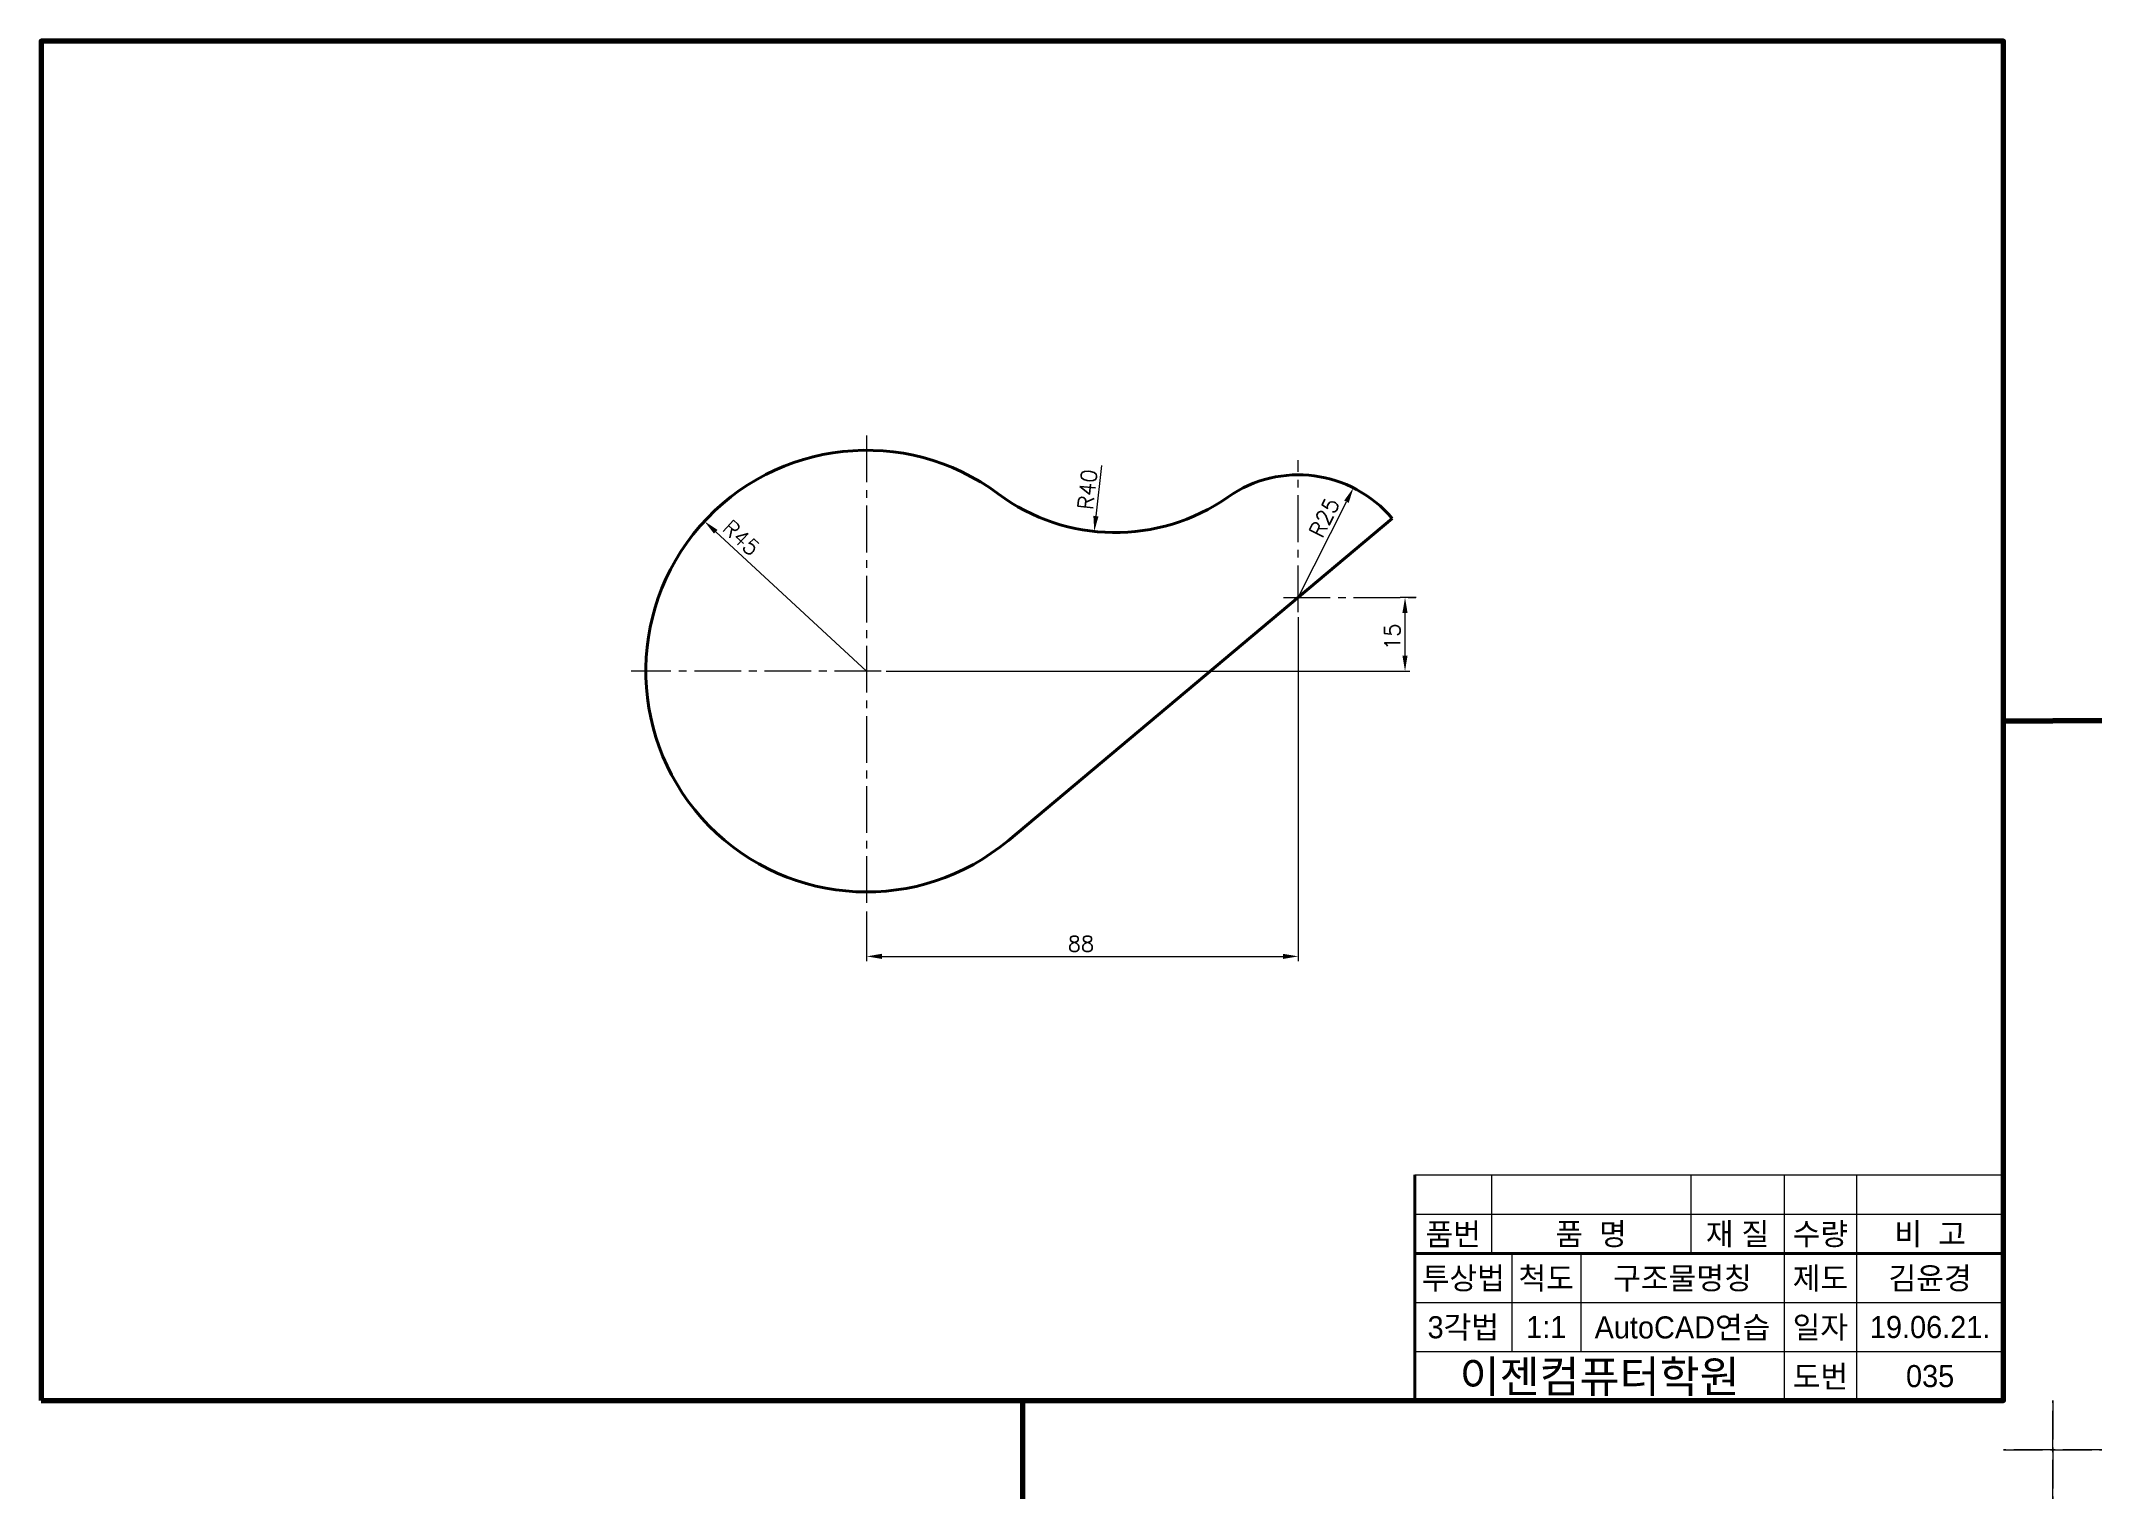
# Model space of a CAD drawing. Header units: millimetres. Extents: x 0 to 4210, y 0 to 2980.
# Drawn here: x 1690 to 2110, y 881 to 1178 of the extents above; entities that cross this region are included whole.
import ezdxf
from ezdxf.enums import TextEntityAlignment as Align

# ---------------------------------------------------------------- set-up
doc = ezdxf.new("R2010")
doc.units = ezdxf.units.MM
doc.linetypes.add('CENTER2', pattern=[28.575, 19.05, -3.175, 3.175, -3.175])
doc.linetypes.add('PHANTOM2', pattern=[31.75, 15.875, -3.175, 3.175, -3.175, 3.175, -3.175])
for name, color, linetype, lineweight in [('가는선', 1, 'Continuous', 13), ('구분선', 1, 'PHANTOM2', 13), ('문자', 2, 'Continuous', 20), ('외곽선', 4, 'Continuous', 70), ('외형선', 3, 'Continuous', 40), ('중심선', 1, 'CENTER2', 13), ('치수선', 1, 'Continuous', 13)]:
    doc.layers.add(name, color=color, linetype=linetype, lineweight=lineweight)
doc.styles.get("Standard").update_dxf_attribs({"font": 'romans.shx'})
doc.styles.add('한글', font='')
doc.styles.get('한글').set_extended_font_data('Gulim')

msp = doc.modelspace()

# ---------------------------------------------------------------- texts
at = {"layer": '문자', "ltscale": 0.5}
for s, rotation, p in [('R40', 83.8494, (1904.37, 1082.4)), ('R25', 63.3212, (1951.09, 1076.55)), ('R45', 317.2739, (1828.58, 1078.47)), ('15', 90, (1966.98, 1053.92))]:
    msp.add_text(s, height=3.15, rotation=rotation, dxfattribs=at).set_placement(p)
at = {"layer": '문자', "color": 2}
msp.add_text('88', height=3.15, dxfattribs=at).set_placement((1899.23, 992.52))
at = {"layer": '문자', "ltscale": 0.5, "style": '한글'}
for s, height, p in [('품번', 4.5, (1977.79, 935)), ('품  명', 4.5, (2005.9, 935)), ('재 질', 4.5, (2035.75, 935)), ('수량', 4.5, (2052.64, 935)), ('비  고', 4.5, (2075.01, 935)), ('투상법', 4.5, (1979.86, 926)), ('척도', 4.5, (1996.76, 926)), ('구조물명칭', 4.5, (2024.54, 926)), ('제도', 4.5, (2052.64, 926)), ('김윤경', 4.5, (2075.01, 926)), ('3각법', 4.5, (1979.86, 916)), ('1:1', 4.5, (1996.76, 916)), ('AutoCAD연습', 4.5, (2024.54, 916)), ('일자', 4.5, (2052.64, 916)), ('19.06.21.', 4.5, (2075.01, 916)), ('이젠컴퓨터학원', 6.5, (2007.64, 906)), ('도번', 4.5, (2052.64, 906)), ('035', 4.5, (2075.01, 906))]:
    msp.add_text(s, height=height, dxfattribs=at).set_placement(p, align=Align.MIDDLE)

# ---------------------------------------------------------------- linework, layer by layer
at = {"layer": '가는선', "ltscale": 0.5}
for p, q in [((1970, 947), (2090, 947)), ((1985.58, 947), (1985.58, 931)), ((2026.22, 947), (2026.22, 931)), ((2045.27, 947), (2045.27, 901)), ((2060.01, 947), (2060.01, 901)), ((1970, 939), (2090, 939)), ((1989.73, 931), (1989.73, 911)), ((2003.8, 931), (2003.8, 911)), ((1970, 921), (2090, 921)), ((1970, 911), (2090, 911))]:
    msp.add_line(p, q, dxfattribs=at)
at = {"layer": '구분선', "ltscale": 0.5}
for points in [[(2090, 891), (2100, 891), (2100, 901)], [(2090, 891), (2100, 891), (2100, 901)], [(2100, 901), (2100, 891), (2110, 891)], [(2100, 901), (2100, 891), (2110, 891)], [(2100, 901), (2100, 891), (2110, 891)], [(2100, 901), (2100, 891), (2110, 891)], [(2100, 881), (2100, 891), (2090, 891)], [(2110, 891), (2100, 891), (2100, 881)], [(2110, 891), (2100, 891), (2100, 881)]]:
    msp.add_lwpolyline(points, dxfattribs=at)
at = {"layer": '외곽선', "ltscale": 0.5}
for p, q in [((2090, 1039.5), (2100, 1039.5)), ((2110, 1039.5), (2100, 1039.5)), ((2110, 1039.5), (2100, 1039.5)), ((2090, 901), (2090, 947)), ((1890, 901), (1890, 891)), ((1890, 901), (1890, 891)), ((1890, 891), (1890, 881))]:
    msp.add_line(p, q, dxfattribs=at)
msp.add_lwpolyline([(1690, 901), (2090, 901), (2090, 1178), (1690, 1178)], close=True, dxfattribs=at)
at = {"layer": '외형선', "ltscale": 0.5}
for p, q in [((1965.39, 1080.72), (1887.13, 1015.16)), ((1970, 947), (1970, 939)), ((1970, 939), (1970, 931)), ((1970, 931), (2090, 931)), ((1970, 931), (1970, 911)), ((1970, 911), (1970, 901))]:
    msp.add_line(p, q, dxfattribs=at)
for centre, radius, start, end in [((1858.23, 1049.65), 45, 53.3875, 309.9581), ((1946.23, 1064.65), 25, 40, 125.0253), ((1908.93, 1117.88), 40, 233.3875, 305.0253)]:
    msp.add_arc(centre, radius, start, end, dxfattribs=at)
at = {"layer": '중심선', "ltscale": 0.5}
for p, q in [((1858.23, 1097.65), (1858.23, 1001.65)), ((1946.23, 1061.67), (1946.23, 1092.65)), ((1943.21, 1064.65), (1971.23, 1064.65)), ((1861.23, 1049.65), (1810.23, 1049.65))]:
    msp.add_line(p, q, dxfattribs=at)
at = {"layer": '치수선', "ltscale": 0.5}
for p, q in [((1906.09, 1091.58), (1904.98, 1081.24)), ((1946.21, 1064.65), (1956.04, 1084.17)), ((1858.23, 1049.65), (1827.49, 1078.04)), ((1970.23, 1064.65), (1966.98, 1064.65)), ((1967.98, 1052.8), (1967.98, 1061.5)), ((1862.23, 1049.65), (1968.98, 1049.65))]:
    msp.add_line(p, q, dxfattribs=at)
at = {"layer": '치수선', "color": 1}
for p, q in [((1946.23, 1060.67), (1946.23, 990.52)), ((1858.23, 1000.65), (1858.23, 990.52)), ((1861.38, 991.52), (1943.08, 991.52))]:
    msp.add_line(p, q, dxfattribs=at)
at = {"layer": '치수선', "ltscale": 0.5}
for points in [[(1955.58, 1084.41), (1956.51, 1083.94), (1957.46, 1086.99)], [(1827.85, 1078.43), (1827.13, 1077.66), (1825.18, 1080.18)], [(1904.46, 1081.3), (1905.5, 1081.18), (1904.64, 1078.11)], [(1967.45, 1061.5), (1968.5, 1061.5), (1967.98, 1064.65)], [(1967.45, 1052.8), (1968.5, 1052.8), (1967.98, 1049.65)]]:
    msp.add_solid(points, dxfattribs=at)
at = {"layer": '치수선', "color": 1}
for points in [[(1861.38, 992.05), (1861.38, 991), (1858.23, 991.52)], [(1943.08, 992.05), (1943.08, 991), (1946.23, 991.52)]]:
    msp.add_solid(points, dxfattribs=at)

msp.set_redraw_order([(e.dxf.handle, doc.entitydb.next_handle()) for e in msp.query("TEXT MTEXT ATTDEF DIMENSION ARC_DIMENSION")])  # texts and dimensions are drawn at this point

doc.saveas('drawing.dxf')
